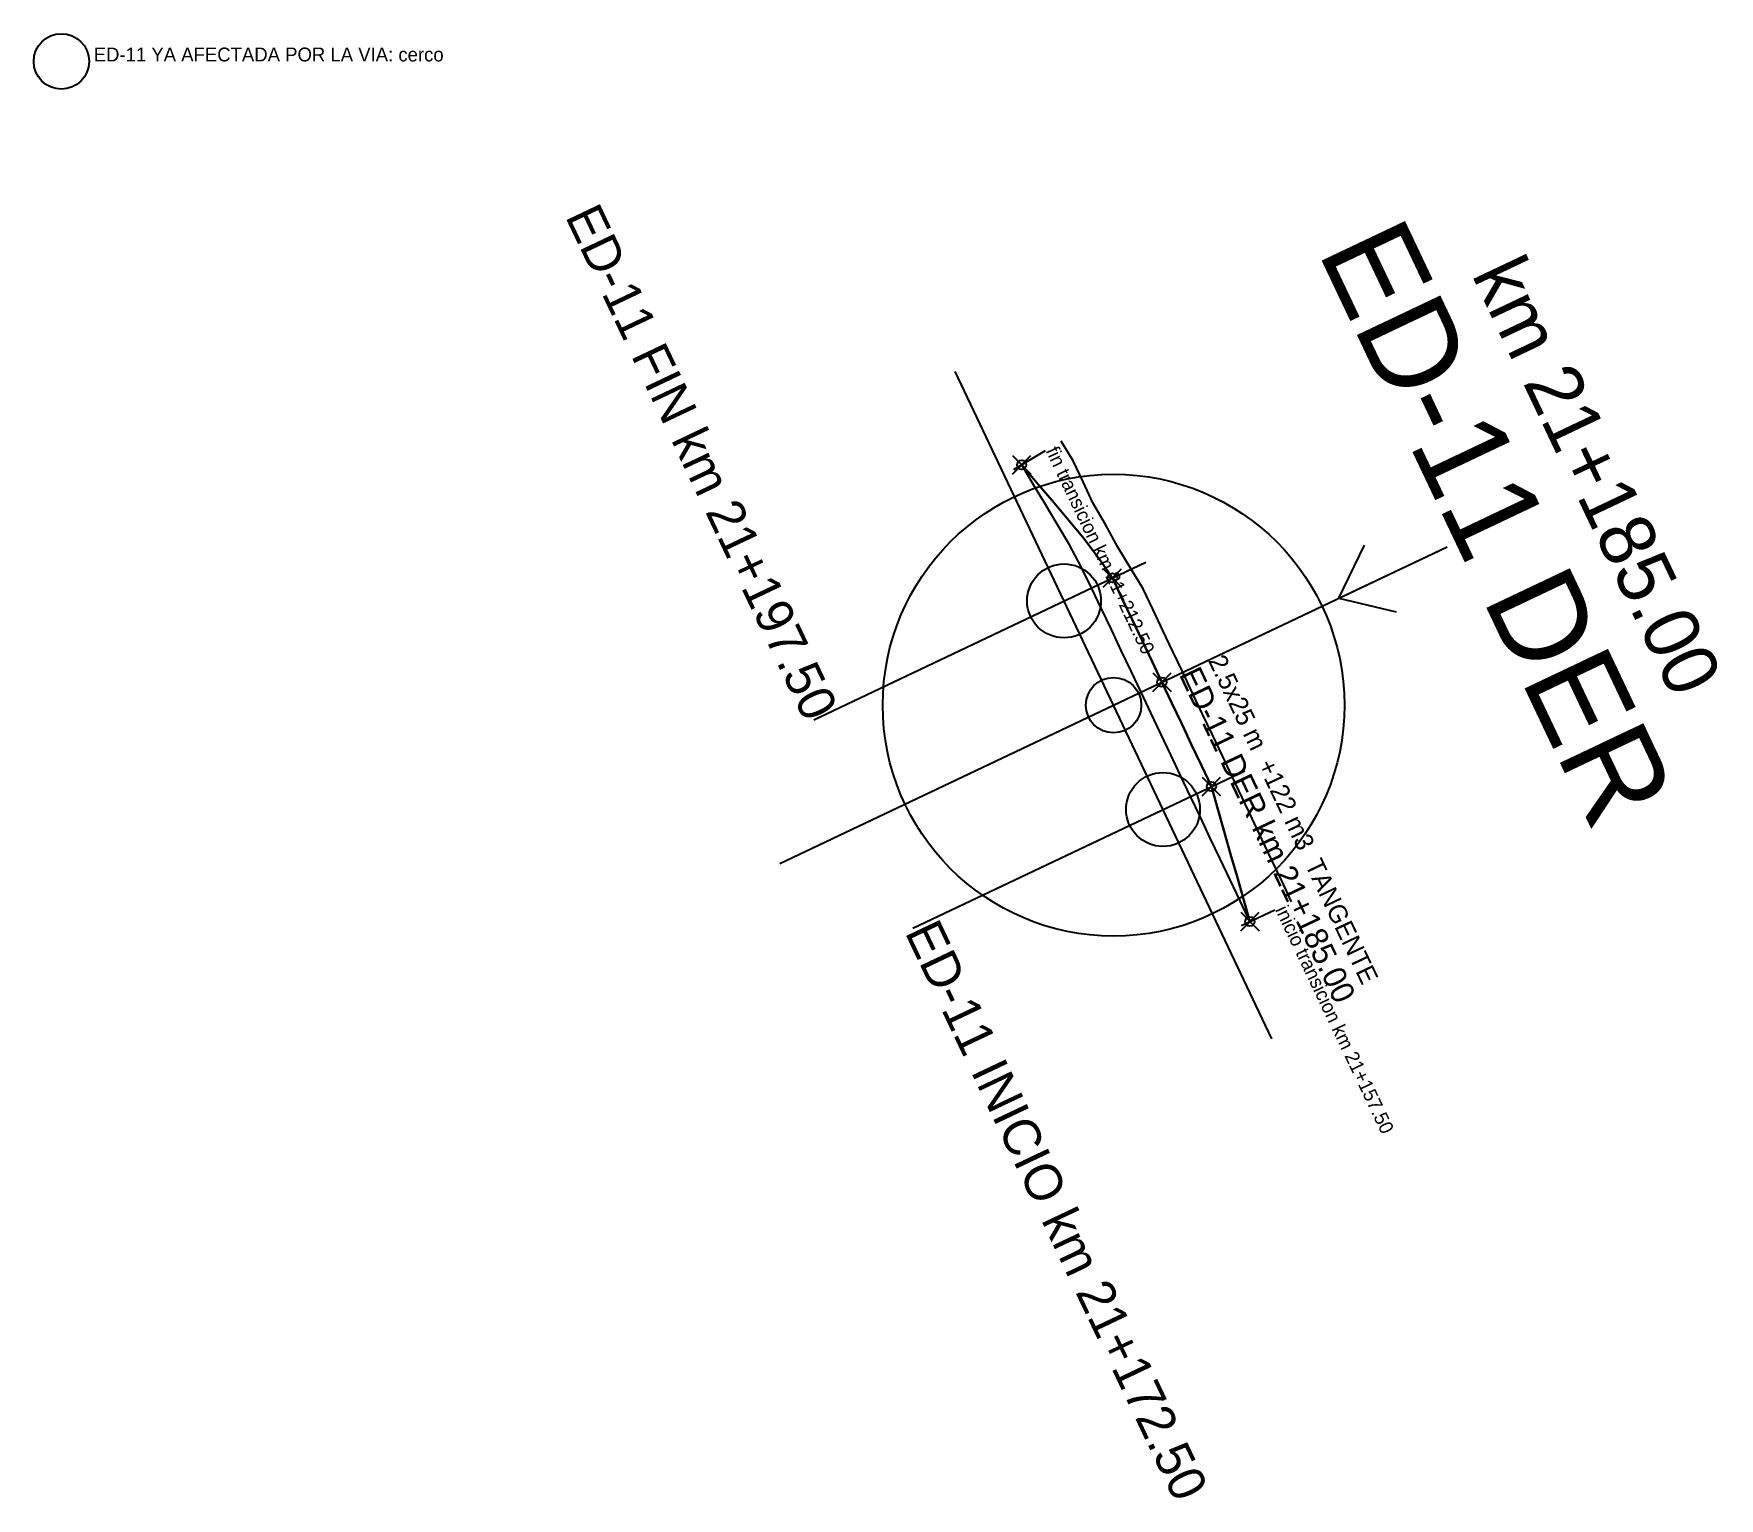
# Model space of a CAD drawing. Extents: x 598026 to 612634, y 9471396 to 9478667.
# Drawn here: x 602005.7 to 602188.2, y 9478056.7 to 9478215.3 of the extents above; entities that cross this region are included whole.
import ezdxf
from ezdxf.enums import TextEntityAlignment as Align

# ---------------------------------------------------------------- set-up
doc = ezdxf.new("R2010")
doc.units = 0
doc.header["$PDMODE"] = 35
doc.header["$PDSIZE"] = 1
for name, color, linetype in [('ENSANCHE_DER', 5, 'CONTINUOUS'), ('ENSANCHE_DER_BORDE_3D', 5, 'CONTINUOUS'), ('ENSANCHE_DER_MARCA', 5, 'CONTINUOUS'), ('ENSANCHE_DER_PUNTOS', 5, 'CONTINUOUS'), ('ENSANCHE_DER_TALUD', 5, 'CONTINUOUS'), ('ENSANCHE_DER_TEXTO', 5, 'CONTINUOUS'), ('ENSANCHE_INTERFERENCIA', 6, 'CONTINUOUS')]:
    doc.layers.add(name, color=color, linetype=linetype)

msp = doc.modelspace()

# ---------------------------------------------------------------- texts
at = {"layer": 'ENSANCHE_DER_MARCA'}
msp.add_text('ED-11 FIN km 21+197.50', height=4, rotation=-64.6137, dxfattribs=at).set_placement((602089.2592, 9478140.5536), align=Align.RIGHT)
for s, height, p in [('ED-11 DER', 10, (602159.6657, 9478160.1284)), ('km 21+185.00', 6, (602172.3138, 9478166.1305))]:
    msp.add_text(s, height=height, rotation=-64.6137, dxfattribs=at).set_placement(p, align=Align.CENTER)
msp.add_text('ED-11 INICIO km 21+172.50', height=4, rotation=-64.6137, dxfattribs=at).set_placement((602099.9772, 9478117.9677))
at = {"layer": 'ENSANCHE_DER_TEXTO'}
for s, height, p in [('fin transicion km 21+212.50', 1.5, (602115.2485, 9478170.1143)), ('2.5x25 m  +122 m3  TANGENTE', 2, (602132.8336, 9478147.3955)), ('ED-11 DER km 21+185.00', 2.5, (602129.6716, 9478145.8949)), ('inicio transicion km 21+157.50', 1.5, (602140.1062, 9478120.4073))]:
    msp.add_text(s, height=height, rotation=-64.6137, dxfattribs=at).set_placement(p)
at = {"layer": 'ENSANCHE_INTERFERENCIA'}
msp.add_text('ED-11 YA AFECTADA POR LA VIA: cerco', height=1.5, dxfattribs=at).set_placement((602012.175, 9478212.2574))

# ---------------------------------------------------------------- linework, layer by layer
at = {"layer": 'ENSANCHE_DER'}
msp.add_lwpolyline([(602137.3959, 9478119.1212), (602136.3241, 9478121.3798), (602135.2523, 9478123.6384), (602134.1805, 9478125.8969), (602133.1087, 9478128.1555), (602132.0369, 9478130.4141), (602130.9651, 9478132.6727), (602129.8933, 9478134.9313), (602128.8215, 9478137.1899), (602127.7497, 9478139.4485), (602126.6779, 9478141.7071), (602125.6061, 9478143.9657), (602124.5343, 9478146.2243), (602123.4625, 9478148.4829), (602122.3907, 9478150.7415), (602121.3189, 9478153.0001), (602120.2471, 9478155.2587), (602119.0956, 9478157.5991), (602117.8474, 9478159.9104), (602116.5364, 9478162.1399), (602115.2497, 9478164.2833), (602113.963, 9478166.4268), (602112.6763, 9478168.5702), (602112.6763, 9478168.5702), (602114.3202, 9478166.6412), (602115.9642, 9478164.7122), (602117.6081, 9478162.7832), (602119.2983, 9478160.7304), (602120.9474, 9478158.5537), (602122.5057, 9478156.3305), (602123.5775, 9478154.0719), (602124.6493, 9478151.8133), (602125.7211, 9478149.5547), (602126.7929, 9478147.2961), (602127.8647, 9478145.0375), (602128.9365, 9478142.7789), (602130.0083, 9478140.5203), (602131.0801, 9478138.2617), (602132.1519, 9478136.0031), (602133.2237, 9478133.7445), (602133.919, 9478131.3073), (602134.6144, 9478128.8701), (602135.3098, 9478126.4328), (602136.0051, 9478123.9956), (602136.7005, 9478121.5584), (602137.3959, 9478119.1212)], close=True, dxfattribs=at)
at = {"layer": 'ENSANCHE_DER_BORDE_3D'}
msp.add_polyline3d([(602137.3959, 9478119.1212, 423.7151), (602136.7005, 9478121.5584, 423.4793), (602136.0051, 9478123.9956, 423.2464), (602135.3098, 9478126.4328, 423.0164), (602134.6144, 9478128.8701, 422.7893), (602133.919, 9478131.3073, 422.5652), (602133.2237, 9478133.7445, 422.3439), (602132.1519, 9478136.0031, 422.134), (602131.0801, 9478138.2617, 421.927), (602130.0083, 9478140.5203, 421.7229), (602128.9365, 9478142.7789, 421.5217), (602127.8647, 9478145.0375, 421.3234), (602126.7929, 9478147.2961, 421.1281), (602125.7211, 9478149.5547, 420.9357), (602124.6493, 9478151.8133, 420.7463), (602123.5775, 9478154.0719, 420.5597), (602122.5057, 9478156.3305, 420.3761), (602120.9474, 9478158.5537, 420.2037), (602119.2983, 9478160.7304, 420.0324), (602117.6081, 9478162.7832, 419.8611), (602115.9642, 9478164.7122, 419.6897), (602114.3202, 9478166.6412, 419.5184), (602112.6763, 9478168.5702, 419.3471)], dxfattribs=at)
at = {"layer": 'ENSANCHE_DER_MARCA'}
for p, q in [((602139.7735, 9478106.4134), (602105.476, 9478178.6884)), ((602111.8189, 9478168.0556), (602115.2485, 9478170.1143)), ((602086.4872, 9478125.4022), (602158.7623, 9478159.6997)), ((602147.0176, 9478154.1263), (602149.8199, 9478159.8837)), ((602090.1626, 9478140.9823), (602126.1195, 9478158.0454)), ((602147.0176, 9478154.1263), (602157.8588, 9478159.271)), ((602147.0176, 9478154.1263), (602153.2496, 9478152.6562)), ((602100.8806, 9478118.3964), (602136.8374, 9478135.4594)), ((602136.4924, 9478118.6924), (602140.1062, 9478120.4073))]:
    msp.add_line(p, q, dxfattribs=at)
for centre, radius in [((602122.6248, 9478142.5509), 25), ((602117.2658, 9478153.8439), 4), ((602122.6248, 9478142.5509), 3), ((602127.9837, 9478131.258), 4)]:
    msp.add_circle(centre, radius, dxfattribs=at)
at = {"layer": 'ENSANCHE_DER_PUNTOS'}
for p in [(602112.6763, 9478168.5702, 419.3471), (602122.5057, 9478156.3305, 420.3761), (602127.8647, 9478145.0375, 421.3234), (602133.2237, 9478133.7445, 422.3439), (602137.3959, 9478119.1212, 423.7151)]:
    msp.add_point(p, dxfattribs=at)
at = {"layer": 'ENSANCHE_DER_TALUD'}
msp.add_lwpolyline([(602141.9131, 9478121.2648), (602140.8413, 9478123.5234), (602139.7695, 9478125.7819), (602138.6977, 9478128.0405), (602137.6259, 9478130.2991), (602136.5541, 9478132.5577), (602135.4823, 9478134.8163), (602134.4105, 9478137.0749), (602133.3387, 9478139.3335), (602132.2669, 9478141.5921), (602131.1951, 9478143.8507), (602130.1233, 9478146.1093), (602129.0515, 9478148.3679), (602127.9797, 9478150.6265), (602126.9079, 9478152.8851), (602125.8361, 9478155.1437), (602124.5384, 9478157.2951), (602123.0954, 9478159.661), (602121.7649, 9478162.1245), (602120.3946, 9478164.4559), (602119.3223, 9478166.728), (602118.2499, 9478169.0002), (602116.9632, 9478171.1436)], dxfattribs=at)
at = {"layer": 'ENSANCHE_INTERFERENCIA'}
msp.add_circle((602008.675, 9478212.2574), 3, dxfattribs=at)

msp.set_redraw_order([(e.dxf.handle, doc.entitydb.next_handle()) for e in msp.query("TEXT MTEXT ATTDEF DIMENSION ARC_DIMENSION")])  # texts and dimensions are drawn at this point

doc.saveas('drawing.dxf')
